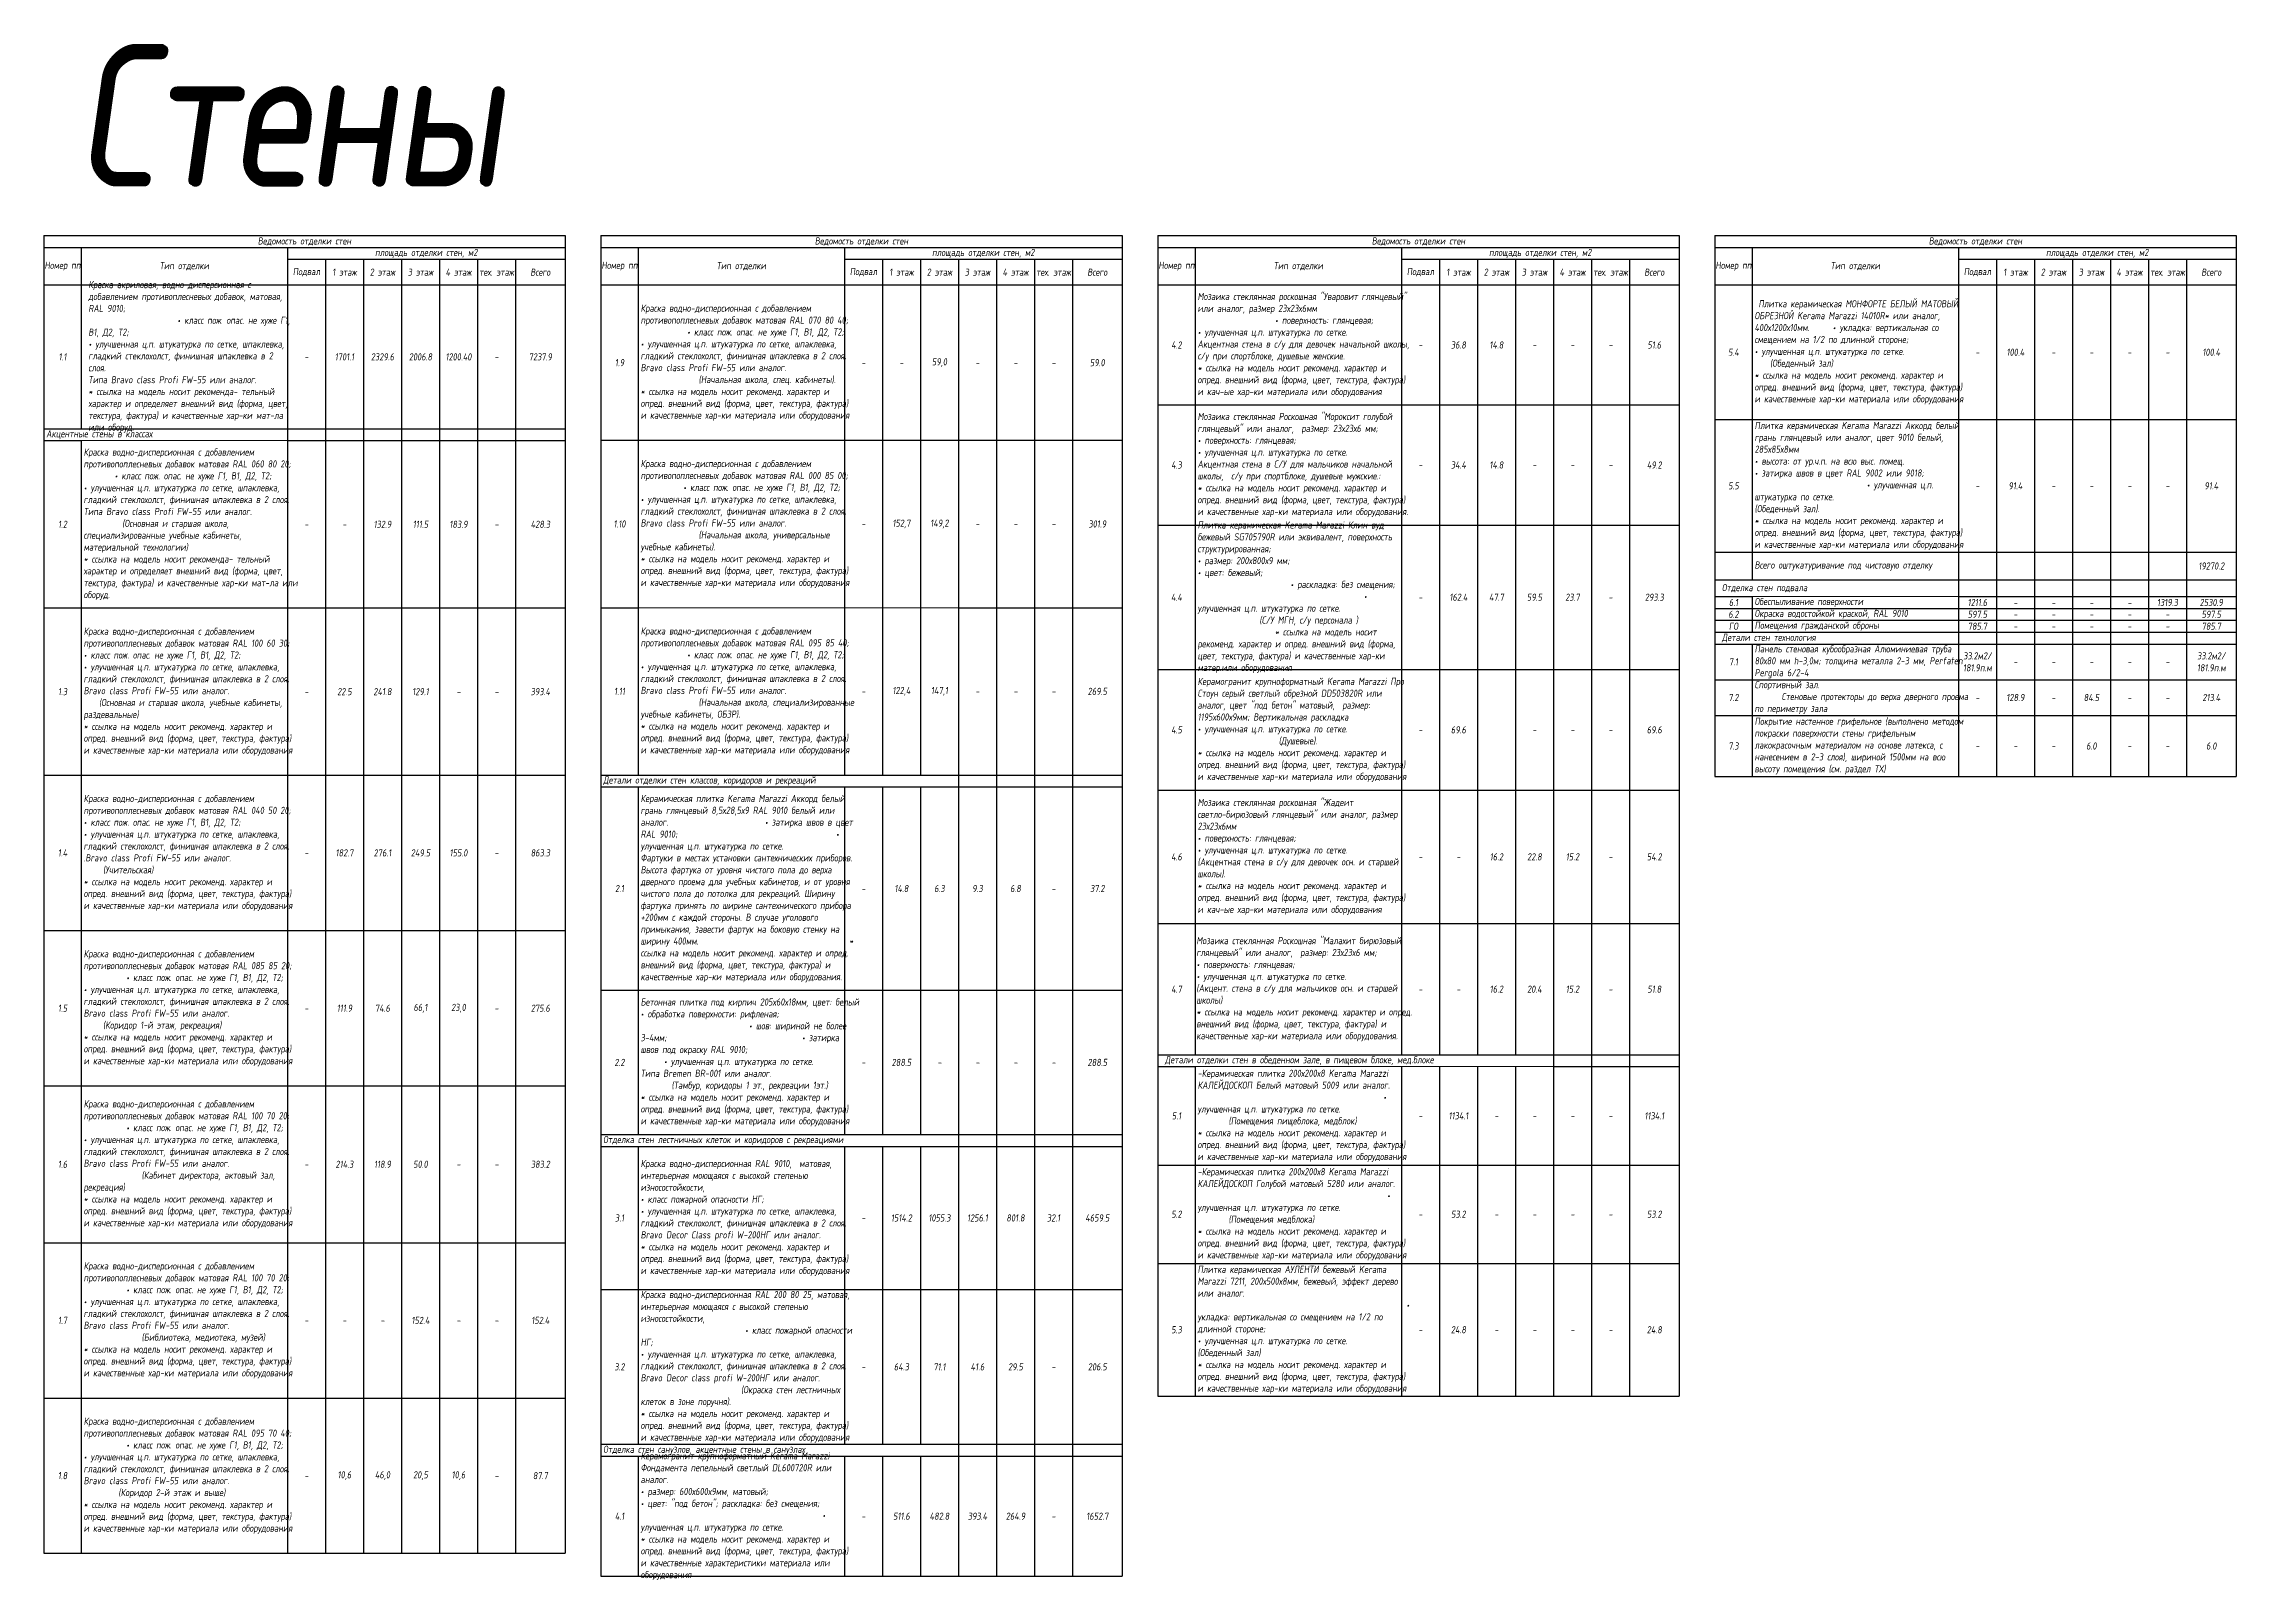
# Model space of a CAD drawing. Header units: millimetres. Extents: x -564166 to 523348, y 26753 to 130896.
# Drawn here: x -528318 to -436049, y 63068 to 127718 of the extents above; entities that cross this region are included whole.
import ezdxf

# ---------------------------------------------------------------- set-up
doc = ezdxf.new("R2010")
doc.units = ezdxf.units.MM
doc.layers.add('АР_Таблица отделки 1эт', color=250, linetype='Continuous', lineweight=15)
doc.layers.add('АР_Таблица отделки подвал', color=250, linetype='Continuous', lineweight=15)
doc.styles.add('ISOCPEUR', font='isocpeur.ttf', dxfattribs={"height": 800})
doc.styles.add('Архитект', font='isocpeur.ttf', dxfattribs={"width": 0.8, "oblique": 8})

msp = doc.modelspace()

# ---------------------------------------------------------------- texts
at = {"layer": 'АР_Таблица отделки 1эт', "color": 3, "char_height": 5936.583, "attachment_point": 5, "style": 'Архитект'}
for insert in [(-517964.4, 124730.3), (-517875.8, 124672.1)]:
    msp.add_mtext('\\A1;{\\C5;Стены}', dxfattribs=dict(at, insert=insert))

# ---------------------------------------------------------------- blocks, each defined once
blk = doc.blocks.new('*T57')
at = {"layer": 'АР_Таблица отделки подвал', "color": 0, "lineweight": -2, "transparency": 16777216}
for p, q in [((0, 0), (21942, 0)), ((0, 0), (0, -55452)), ((21942, 0), (21942, -55452)), ((23442, 0), (45385, 0)), ((23442, 0), (23442, -56416)), ((45385, 0), (45385, -56416)), ((46885, 0), (68827, 0)), ((46885, 0), (46885, -48834)), ((68827, 0), (68827, -48834)), ((70327, 0), (92269, 0)), ((70327, 0), (70327, -22770)), ((92269, 0), (92269, -22770)), ((0, -500), (1576, -500)), ((1576, -500), (1576, -8130)), ((10253, -500), (10253, -55452)), ((23442, -500), (25019, -500)), ((25019, -500), (25019, -22702)), ((33695, -500), (33695, -22702)), ((46885, -500), (48461, -500)), ((48461, -500), (48461, -34474)), ((57137, -500), (57137, -34474)), ((70327, -500), (71903, -500)), ((71903, -500), (71903, -14489)), ((80579, -500), (80579, -22770)), ((10253, -1000), (21942, -1000)), ((11853, -1000), (11853, -55452)), ((13453, -1000), (13453, -55452)), ((15053, -1000), (15053, -55452)), ((16653, -1000), (16653, -55452)), ((18253, -1000), (18253, -55452)), ((19853, -1000), (19853, -55452)), ((33695, -1000), (45385, -1000)), ((35295, -1000), (35295, -22702)), ((36895, -1000), (36895, -22702)), ((38495, -1000), (38495, -56416)), ((40095, -1000), (40095, -56416)), ((41695, -1000), (41695, -56416)), ((43295, -1000), (43295, -56416)), ((57137, -1000), (68827, -1000)), ((58737, -1000), (58737, -34474)), ((60337, -1000), (60337, -34474)), ((61937, -1000), (61937, -34474)), ((63537, -1000), (63537, -48834)), ((65137, -1000), (65137, -48834)), ((66737, -1000), (66737, -48834)), ((80579, -1000), (92269, -1000)), ((82179, -1000), (82179, -22770)), ((83779, -1000), (83779, -22770)), ((85379, -1000), (85379, -22770)), ((86979, -1000), (86979, -22770)), ((88579, -1000), (88579, -22770)), ((90179, -1000), (90179, -22770)), ((0, -2080), (21942, -2080)), ((23442, -2080), (45385, -2080)), ((46885, -2080), (68827, -2080)), ((70327, -2080), (92269, -2080)), ((46885, -7130), (68827, -7130)), ((0, -8130), (21942, -8130)), ((70327, -7742), (92269, -7742)), ((0, -8630), (1576, -8630)), ((1576, -8630), (1576, -55452)), ((10253, -8630), (21942, -8630)), ((23442, -8616), (45385, -8616)), ((46885, -12180), (68827, -12180)), ((70327, -13322), (92269, -13322)), ((70327, -14489), (92269, -14489)), ((0, -15671), (21942, -15671)), ((23442, -15659), (25019, -15659)), ((38495, -15659), (45385, -15659)), ((70327, -15189), (71903, -15189)), ((71903, -15189), (71903, -16689)), ((80579, -15189), (92269, -15189)), ((70327, -15689), (92269, -15689)), ((70327, -16189), (92269, -16189)), ((70327, -16689), (92269, -16689)), ((70327, -17189), (92269, -17189)), ((71903, -17189), (71903, -22770)), ((46885, -18260), (68827, -18260)), ((70327, -18690), (92269, -18690)), ((70327, -20190), (92269, -20190)), ((0, -22712), (21942, -22712)), ((23442, -22702), (45385, -22702)), ((70327, -22770), (92269, -22770)), ((23442, -23202), (45385, -23202)), ((25019, -23202), (25019, -37834)), ((33695, -23202), (33695, -37834)), ((35295, -23202), (35295, -37834)), ((36895, -23202), (36895, -37834)), ((46885, -23340), (68827, -23340)), ((0, -29246), (21942, -29246)), ((46885, -28950), (68827, -28950)), ((23442, -31754), (45385, -31754)), ((46885, -34474), (68827, -34474)), ((46885, -34974), (48461, -34974)), ((48461, -34974), (48461, -48834)), ((57137, -34974), (57137, -48834)), ((58737, -34974), (58737, -48834)), ((60337, -34974), (60337, -48834)), ((61937, -34974), (61937, -48834)), ((63537, -34974), (68827, -34974)), ((0, -35782), (21942, -35782)), ((23442, -37834), (45385, -37834)), ((23442, -38334), (45385, -38334)), ((25019, -38334), (25019, -50866)), ((33695, -38334), (33695, -50866)), ((35295, -38334), (35295, -50866)), ((36895, -38334), (36895, -50866)), ((46885, -39114), (68827, -39114)), ((0, -42382), (21942, -42382)), ((46885, -43254), (68827, -43254)), ((23442, -44347), (45385, -44347)), ((46885, -48834), (68827, -48834)), ((0, -48918), (21942, -48918)), ((23442, -50866), (45385, -50866)), ((23442, -51366), (45385, -51366)), ((25019, -51366), (25019, -56416)), ((33695, -51366), (33695, -56416)), ((35295, -51366), (35295, -56416)), ((36895, -51366), (36895, -56416)), ((0, -55452), (21942, -55452)), ((23442, -56416), (45385, -56416))]:
    blk.add_line(p, q, dxfattribs=at)
at = {"layer": 'АР_Таблица отделки подвал', "color": 0, "linetype": 'ByBlock', "lineweight": 30, "transparency": 16777216}
for p, q in [((1576, -500), (21942, -500)), ((25019, -500), (45385, -500)), ((48461, -500), (68827, -500)), ((71903, -500), (92269, -500))]:
    blk.add_line(p, q, dxfattribs=at)
at = {"layer": 'АР_Таблица отделки подвал', "transparency": 16777216}
for p, q in [((1576, -8630), (10253, -8630)), ((25019, -15659), (38495, -15659)), ((71903, -15189), (80579, -15189)), ((48461, -34974), (63537, -34974))]:
    blk.add_line(p, q, dxfattribs=at)
at = {"layer": 'АР_Таблица отделки подвал', "lineweight": 15, "transparency": 16777216, "char_height": 300}
for s, insert, width, attachment_point, style in [('Ведомость отделки стен', (10971, -250), 21842.3, 5, 'Архитект'), ('площадь отделки стен, м2', (16097, -750), 11589.77, 5, 'Архитект'), ('Ведомость отделки стен', (34413, -250), 21842.3, 5, 'Архитект'), ('площадь отделки стен, м2', (39540, -750), 11589.77, 5, 'Архитект'), ('Ведомость отделки стен', (57856, -250), 21842.3, 5, 'Архитект'), ('площадь отделки стен, м2', (62982, -750), 11589.77, 5, 'Архитект'), ('Ведомость отделки стен', (81298, -250), 21842.3, 5, 'Архитект'), ('площадь отделки стен, м2', (86424, -750), 11589.77, 5, 'Архитект'), ('Номер пп', (788, -1290), 1476.27, 5, 'Архитект'), ('Тип отделки', (5914, -1290), 8576.27, 5, 'Архитект'), ('Подвал', (11053, -1540), 1500, 5, 'Архитект'), ('1 этаж', (12653, -1540), 1500, 5, 'Архитект'), ('2 этаж', (14253, -1540), 1500, 5, 'Архитект'), ('3 этаж', (15853, -1540), 1500, 5, 'Архитект'), ('4 этаж', (17453, -1540), 1500, 5, 'Архитект'), ('тех. этаж', (19053, -1540), 1500, 5, 'Архитект'), ('Всего', (20897, -1540), 1989.77, 5, 'Архитект'), ('Номер пп', (24230, -1290), 1476.27, 5, 'Архитект'), ('Тип отделки', (29357, -1290), 8576.27, 5, 'Архитект'), ('Подвал', (34495, -1540), 1500, 5, 'Архитект'), ('1 этаж', (36095, -1540), 1500, 5, 'Архитект'), ('2 этаж', (37695, -1540), 1500, 5, 'Архитект'), ('3 этаж', (39295, -1540), 1500, 5, 'Архитект'), ('4 этаж', (40895, -1540), 1500, 5, 'Архитект'), ('тех. этаж', (42495, -1540), 1500, 5, 'Архитект'), ('Всего', (44340, -1540), 1989.77, 5, 'Архитект'), ('Номер пп', (47673, -1290), 1476.27, 5, 'Архитект'), ('Тип отделки', (52799, -1290), 8576.27, 5, 'Архитект'), ('Подвал', (57937, -1540), 1500, 5, 'Архитект'), ('1 этаж', (59537, -1540), 1500, 5, 'Архитект'), ('2 этаж', (61137, -1540), 1500, 5, 'Архитект'), ('3 этаж', (62737, -1540), 1500, 5, 'Архитект'), ('4 этаж', (64337, -1540), 1500, 5, 'Архитект'), ('тех. этаж', (65937, -1540), 1500, 5, 'Архитект'), ('Всего', (67782, -1540), 1989.77, 5, 'Архитект'), ('Номер пп', (71115, -1290), 1476.27, 5, 'Архитект'), ('Тип отделки', (76241, -1290), 8576.27, 5, 'Архитект'), ('Подвал', (81379, -1540), 1500, 5, 'Архитект'), ('1 этаж', (82979, -1540), 1500, 5, 'Архитект'), ('2 этаж', (84579, -1540), 1500, 5, 'Архитект'), ('3 этаж', (86179, -1540), 1500, 5, 'Архитект'), ('4 этаж', (87779, -1540), 1500, 5, 'Архитект'), ('тех. этаж', (89379, -1540), 1500, 5, 'Архитект'), ('Всего', (91224, -1540), 1989.77, 5, 'Архитект'), ('{\\C256;\\c0;Краска акриловая, водно-дисперсионная с добавлением противоплесневых добавок, матовая, RAL 9010;                                                                   • класс пож. опас. не хуже Г1, В1, Д2, Т2;\\P• улучшенная ц.п. штукатурка по сетке, шпаклевка, гладкий стеклохолст, финишная шпаклевка в 2 слоя.\\PТипа Bravo class Profi FW-55 или аналог.\\P* ссылка на модель носит рекоменда- тельный характер и определяет внешний вид (форма, цвет, текстура, фактура) и качественные хар-ки мат-ла или оборуд.     }', (1876, -5105), 8076.27, 4, 'Архитект'), ('Мозаика стеклянная роскошная "Уваровит глянцевый" или аналог, размер 23х23х6мм                                             • поверхность: глянцевая;\\P• улучшенная ц.п. штукатурка по сетке.\\PАкцентная стена в с/у для девочек начальной школы, с/у при спортблоке, душевые женские. \\P* ссылка на модель носит рекоменд. характер и опред. внешний вид (форма, цвет, текстура, фактура) и кач-ые хар-ки материала или оборудования', (48561, -4605), 8476.27, 4, 'Архитект'), ('{\\C256;\\c0; Плитка керамическая МОНФОРТЕ БЕЛЫЙ МАТОВЫЙ ОБРЕЗНОЙ Kerama Marazzi 14010R* или аналог, 400х1200х10мм.     } • укладка: вертикальная со смещением на 1/2 по длинной стороне;                                 \\P• улучшенная ц.п. штукатурка по сетке.                     {\\C256;\\c0;(Обеденный зал)} \\P* ссылка на модель носит рекоменд. характер и опред. внешний вид (форма, цвет, текстура, фактура) и качественные хар-ки материала или оборудования', (72003, -4911), 8476.27, 4, 'Архитект'), ('Краска водно-дисперсионная с добавлением противопоплесневых добавок матовая RAL 070 80 40;                                                                      • класс пож. опас. не хуже Г1, В1, Д2, Т2;\\P• улучшенная ц.п. штукатурка по сетке, шпаклевка, гладкий стеклохолст, финишная шпаклевка в 2 слоя.\\PBravo class Profi FW-55 или аналог.                                 (Начальная школа, спец. кабинеты).\\P* ссылка на модель носит рекоменд. характер и опред. внешний вид (форма, цвет, текстура, фактура) и качественные хар-ки материала или оборудования', (25119, -5348), 8476.27, 4, 'Архитект'), ('4.2', (47673, -4605), 1376.27, 5, 'Архитект'), ('36.8', (59537, -4605), 1400, 5, 'Архитект'), ('14.8', (61137, -4605), 1400, 5, 'Архитект'), ('51.6', (67782, -4605), 1889.77, 5, 'Архитект'), ('1.1', (788, -5105), 1376.27, 5, 'Архитект'), ('-', (11053, -5105), 1400, 5, 'Архитект'), ('1701.1', (12653, -5105), 1400, 5, 'Архитект'), ('2329.6', (14253, -5105), 1400, 5, 'Архитект'), ('2006.8', (15853, -5105), 1400, 5, 'Архитект'), ('1200.40', (17453, -5105), 1400, 5, 'Архитект'), ('-', (19053, -5105), 1400, 5, 'Архитект'), ('7237.9', (20897, -5105), 1889.77, 5, 'Архитект'), ('1.9', (24230, -5348), 1376.27, 5, 'Архитект'), ('-', (34495, -5348), 1400, 5, 'Архитект'), ('-', (36095, -5348), 1400, 5, 'Архитект'), ('59,0', (37695, -5348), 1400, 5, 'Архитект'), ('-', (39295, -5348), 1400, 5, 'Архитект'), ('-', (40895, -5348), 1400, 5, 'Архитект'), ('-', (42495, -5348), 1400, 5, 'Архитект'), ('59.0', (44340, -5348), 1889.77, 5, 'Архитект'), ('-', (57937, -4605), 1400, 5, 'Архитект'), ('-', (62737, -4605), 1400, 5, 'Архитект'), ('-', (64337, -4605), 1400, 5, 'Архитект'), ('-', (65937, -4605), 1400, 5, 'Архитект'), ('5.4', (71115, -4911), 1376.27, 5, 'Архитект'), ('-', (81379, -4911), 1400, 5, 'Архитект'), ('100.4', (82979, -4911), 1400, 5, 'Архитект'), ('-', (84579, -4911), 1400, 5, 'Архитект'), ('-', (86179, -4911), 1400, 5, 'Архитект'), ('-', (87779, -4911), 1400, 5, 'Архитект'), ('-', (89379, -4911), 1400, 5, 'Архитект'), ('100.4', (91224, -4911), 1889.77, 5, 'Архитект'), ('Акцентные стены в классах ', (100, -8380), 10052.53, 4, 'Архитект'), ('{\\C256;\\c0;Мозаика стеклянная Роскошная "Мороксит голубой глянцевый" или аналог,  размер: 23х23х6 мм;\\P• поверхность: глянцевая;\\P• улучшенная ц.п. штукатурка по сетке.\\PАкцентная стена в С/У для мальчиков начальной школы,  с/у при спортблоке, душевые мужские.:                  \\P* ссылка на модель носит рекоменд. характер и опред. внешний вид (форма, цвет, текстура, фактура) и качественные хар-ки материала или оборудования.}', (48561, -9655), 8476.27, 4, 'Архитект'), ('Плитка керамическая Kerama Marazzi Аккорд белый грань глянцевый или аналог, цвет 9010 белый, 285х85х8мм \\P• высота: от ур.ч.п. на всю выс. помещ. \\P• затирка швов в цвет RAL 9002 или 9018;                                         • улучшенная ц.п. штукатурка по сетке.                        (Обеденный зал). \\P* ссылка на модель носит рекоменд. характер и опред. внешний вид (форма, цвет, текстура, фактура) и качественные хар-ки материала или оборудования', (72003, -10532), 8476.27, 4, 'Архитект'), ('Краска водно-дисперсионная с добавлением противопоплесневых добавок матовая RAL 060 80 20;                                                                   • класс пож. опас. не хуже Г1, В1, Д2, Т2;\\P• улучшенная ц.п. штукатурка по сетке, шпаклевка, гладкий стеклохолст, финишная шпаклевка в 2 слоя.\\PТипа Bravo class Profi FW-55 или аналог.                       (Основная и старшая школа, специализированные учебные кабинеты, материальной технологии)\\P* ссылка на модель носит рекоменда- тельный характер и определяет внешний вид (форма, цвет, текстура, фактура) и качественные хар-ки мат-ла или оборуд. ', (1676, -12151), 8476.27, 4, 'Архитект'), ('Краска водно-дисперсионная с добавлением противопоплесневых добавок матовая RAL 000 85 00;                                                                      • класс пож. опас. не хуже Г1, В1, Д2, Т2;\\P• улучшенная ц.п. штукатурка по сетке, шпаклевка, гладкий стеклохолст, финишная шпаклевка в 2 слоя.\\PBravo class Profi FW-55 или аналог.                                 (Начальная школа, универсальные учебные кабинеты).\\P* ссылка на модель носит рекоменд. характер и опред. внешний вид (форма, цвет, текстура, фактура) и качественные хар-ки материала или оборудования', (25119, -12137), 8476.27, 4, 'Архитект'), ('4.3', (47673, -9655), 1376.27, 5, 'Архитект'), ('-', (57937, -9655), 1400, 5, 'Архитект'), ('34.4', (59537, -9655), 1400, 5, 'Архитект'), ('14.8', (61137, -9655), 1400, 5, 'Архитект'), ('-', (62737, -9655), 1400, 5, 'Архитект'), ('-', (64337, -9655), 1400, 5, 'Архитект'), ('-', (65937, -9655), 1400, 5, 'Архитект'), ('49.2', (67782, -9655), 1889.77, 5, 'Архитект'), ('5.5', (71115, -10532), 1376.27, 5, 'Архитект'), ('-', (81379, -10532), 1400, 5, 'Архитект'), ('91.4', (82979, -10532), 1400, 5, 'Архитект'), ('-', (84579, -10532), 1400, 5, 'Архитект'), ('-', (86179, -10532), 1400, 5, 'Архитект'), ('-', (87779, -10532), 1400, 5, 'Архитект'), ('-', (89379, -10532), 1400, 5, 'Архитект'), ('91.4', (91224, -10532), 1889.77, 5, 'Архитект'), ('1.10', (24230, -12137), 1376.27, 5, 'Архитект'), ('152,7', (36095, -12137), 1400, 5, 'Архитект'), ('149,2', (37695, -12137), 1400, 5, 'Архитект'), ('301.9', (44340, -12137), 1889.77, 5, 'Архитект'), ('1.2', (788, -12151), 1376.27, 5, 'Архитект'), ('-', (11053, -12151), 1400, 5, 'Архитект'), ('-', (12653, -12151), 1400, 5, 'Архитект'), ('132.9', (14253, -12151), 1400, 5, 'Архитект'), ('111.5', (15853, -12151), 1400, 5, 'Архитект'), ('183.9', (17453, -12151), 1400, 5, 'Архитект'), ('-', (19053, -12151), 1400, 5, 'Архитект'), ('428.3', (20897, -12151), 1889.77, 5, 'Архитект'), ('-', (34495, -12137), 1400, 5, 'Архитект'), ('-', (39295, -12137), 1400, 5, 'Архитект'), ('-', (40895, -12137), 1400, 5, 'Архитект'), ('-', (42495, -12137), 1400, 5, 'Архитект'), ('{\\C256;\\c0;Плитка керамическая Kerama Marazzi Клин вуд бежевый SG705790R или эквивалент, поверхность структурированная;\\P• размер: 200х800х9 мм;\\P• цвет: бежевый;                                                               • раскладка: без смещения;                                                • улучшенная ц.п. штукатурка по сетке.                                   (С/У МГН, с/у персонала )                                   * ссылка на модель носит рекоменд. характер и опред. внешний вид (форма, цвет, текстура, фактура) и качественные хар-ки матер.или оборудования}', (48561, -15220), 8476.27, 4, 'Архитект'), ('{\\Q8;\\W0.8;Всего оштукатуривание под чистовую отделку}', (72003, -13905), 8476.27, 4, 'ISOCPEUR'), ('19270.2', (91224, -13905), 1889.77, 5, 'Архитект'), ('Отделка стен подвала', (70627, -14839), 9652.53, 4, 'Архитект'), ('4.4', (47673, -15220), 976.27, 5, 'Архитект'), ('-', (57937, -15220), 1400, 5, 'Архитект'), ('162.4', (59537, -15220), 1400, 5, 'Архитект'), ('47.7', (61137, -15220), 1400, 5, 'Архитект'), ('59.5', (62737, -15220), 1400, 5, 'Архитект'), ('23.7', (64337, -15220), 1400, 5, 'Архитект'), ('-', (65937, -15220), 1400, 5, 'Архитект'), ('293.3', (67782, -15220), 1889.77, 5, 'Архитект'), ('6.1', (71115, -15439), 1376.27, 5, 'Архитект'), ('Обеспыливание поверхности', (72003, -15439), 8476.27, 4, 'Архитект'), ('1211.6', (81379, -15439), 1400, 5, 'Архитект'), ('-', (82979, -15439), 1400, 5, 'Архитект'), ('-', (84579, -15439), 1400, 5, 'Архитект'), ('-', (86179, -15439), 1400, 5, 'Архитект'), ('-', (87779, -15439), 1400, 5, 'Архитект'), ('1319.3', (89379, -15439), 1400, 5, 'Архитект'), ('2530.9', (91224, -15439), 1889.77, 5, 'Архитект'), ('Краска водно-дисперсионная с добавлением противопоплесневых добавок матовая RAL 100 60 30;                                 \\P• класс пож. опас. не хуже Г1, В1, Д2, Т2;\\P• улучшенная ц.п. штукатурка по сетке, шпаклевка, гладкий стеклохолст, финишная шпаклевка в 2 слоя.\\PBravo class Profi FW-55 или аналог.                      (Основная и старшая школа, учебные кабинеты, раздевальные)\\P* ссылка на модель носит рекоменд. характер и опред. внешний вид (форма, цвет, текстура, фактура) и качественные хар-ки материала или оборудования', (1676, -19192), 8476.27, 4, 'Архитект'), ('Краска водно-дисперсионная с добавлением противопоплесневых добавок матовая RAL 095 85 40;                                                                      • класс пож. опас. не хуже Г1, В1, Д2, Т2;\\P• улучшенная ц.п. штукатурка по сетке, шпаклевка, гладкий стеклохолст, финишная шпаклевка в 2 слоя.\\PBravo class Profi FW-55 или аналог.                                 (Начальная школа, специализированные учебные кабинеты, ОБЗР).\\P* ссылка на модель носит рекоменд. характер и опред. внешний вид (форма, цвет, текстура, фактура) и качественные хар-ки материала или оборудования', (25119, -19180), 8476.27, 4, 'Архитект'), ('6.2', (71115, -15939), 1376.27, 5, 'Архитект'), ('ГО', (71115, -16439), 1376.27, 5, 'Архитект'), ('Окраска водостойкой краской, RAL 9010', (72003, -15939), 8476.27, 4, 'Архитект'), ('Помещения гражданской оброны', (72003, -16439), 8476.27, 4, 'Архитект'), ('597.5', (81379, -15939), 1400, 5, 'Архитект'), ('785.7', (81379, -16439), 1400, 5, 'Архитект'), ('-', (82979, -15939), 1400, 5, 'Архитект'), ('-', (82979, -16439), 1400, 5, 'Архитект'), ('-', (84579, -15939), 1400, 5, 'Архитект'), ('-', (84579, -16439), 1400, 5, 'Архитект'), ('-', (86179, -15939), 1400, 5, 'Архитект'), ('-', (86179, -16439), 1400, 5, 'Архитект'), ('-', (87779, -15939), 1400, 5, 'Архитект'), ('-', (87779, -16439), 1400, 5, 'Архитект'), ('-', (89379, -15939), 1400, 5, 'Архитект'), ('-', (89379, -16439), 1400, 5, 'Архитект'), ('597.5', (91224, -15939), 1889.77, 5, 'Архитект'), ('785.7', (91224, -16439), 1889.77, 5, 'Архитект'), ('Детали стен технология', (70627, -16939), 9652.53, 4, 'Архитект'), ('Панель стеновая кубообразная Алюминиевая труба 80х80 мм h-3,0м; толщина металла 2-3 мм, Perfaten Pergola 6/2-4', (72003, -17939), 8476.27, 4, 'Архитект'), ('7.1', (71115, -17939), 1376.27, 5, 'Архитект'), ('33.2м2/ 181.9п.м', (81379, -17939), 1400, 5, 'Архитект'), ('-', (82979, -17939), 1400, 5, 'Архитект'), ('-', (84579, -17939), 1400, 5, 'Архитект'), ('-', (86179, -17939), 1400, 5, 'Архитект'), ('-', (87779, -17939), 1400, 5, 'Архитект'), ('-', (89379, -17939), 1400, 5, 'Архитект'), ('33.2м2/ 181.9п.м', (91224, -17939), 1889.77, 5, 'Архитект'), ('1.3', (788, -19192), 1376.27, 5, 'Архитект'), ('-', (11053, -19192), 1400, 5, 'Архитект'), ('22.5', (12653, -19192), 1400, 5, 'Архитект'), ('241.8', (14253, -19192), 1400, 5, 'Архитект'), ('129.1', (15853, -19192), 1400, 5, 'Архитект'), ('-', (17453, -19192), 1400, 5, 'Архитект'), ('-', (19053, -19192), 1400, 5, 'Архитект'), ('393.4', (20897, -19192), 1889.77, 5, 'Архитект'), ('1.11', (24230, -19180), 1376.27, 5, 'Архитект'), ('-', (34495, -19180), 1400, 5, 'Архитект'), ('122,4', (36095, -19180), 1400, 5, 'Архитект'), ('147,1', (37695, -19180), 1400, 5, 'Архитект'), ('-', (39295, -19180), 1400, 5, 'Архитект'), ('-', (40895, -19180), 1400, 5, 'Архитект'), ('-', (42495, -19180), 1400, 5, 'Архитект'), ('269.5', (44340, -19180), 1889.77, 5, 'Архитект'), ('Керамогранит крупноформатный Kerama Marazzi Про Стоун серый светлый обрезной DD503820R или аналог, цвет "под бетон" матовый, {\\C256;\\c0; размер: 1195х600х9мм; Вертикальная раскладка\\P• улучшенная ц.п. штукатурка по сетке.                                      }(Душевые).{\\C256;\\c0;\\P* ссылка на модель носит рекоменд. характер и опред. внешний вид (форма, цвет, текстура, фактура) и качественные хар-ки материала или оборудования}', (48561, -20800), 8476.27, 4, 'Архитект'), ('7.2', (71115, -19440), 1376.27, 5, 'Архитект'), ('Спортивный зал.                                              Стеновые протекторы до верха дверного проема по периметру зала ', (72003, -19440), 8476.27, 4, 'Архитект'), ('128.9', (82979, -19440), 1400, 5, 'Архитект'), ('84.5', (86179, -19440), 1400, 5, 'Архитект'), ('213.4', (91224, -19440), 1889.77, 5, 'Архитект'), ('Покрытие настенное грифельное (выполнено методом покраски поверхности стены грифельным лакокрасочным материалом на основе латекса, с нанесением в 2-3 слоя), шириной 1500мм на всю высоту помещения (см. раздел ТХ) ', (72003, -21480), 8476.27, 4, 'Архитект'), ('-', (81379, -19440), 1400, 5, 'Архитект'), ('-', (84579, -19440), 1400, 5, 'Архитект'), ('-', (87779, -19440), 1400, 5, 'Архитект'), ('-', (89379, -19440), 1400, 5, 'Архитект'), ('4.5', (47673, -20800), 976.27, 5, 'Архитект'), ('-', (57937, -20800), 1400, 5, 'Архитект'), ('69.6', (59537, -20800), 1400, 5, 'Архитект'), ('-', (62737, -20800), 1400, 5, 'Архитект'), ('-', (64337, -20800), 1400, 5, 'Архитект'), ('-', (65937, -20800), 1400, 5, 'Архитект'), ('69.6', (67782, -20800), 1889.77, 5, 'Архитект'), ('7.3', (71115, -21480), 1376.27, 5, 'Архитект'), ('-', (81379, -21480), 1400, 5, 'Архитект'), ('-', (82979, -21480), 1400, 5, 'Архитект'), ('-', (84579, -21480), 1400, 5, 'Архитект'), ('6.0', (86179, -21480), 1400, 5, 'Архитект'), ('-', (87779, -21480), 1400, 5, 'Архитект'), ('-', (89379, -21480), 1400, 5, 'Архитект'), ('6.0', (91224, -21480), 1889.77, 5, 'Архитект'), ('{\\C256;\\c0;Детали отделки стен классов, коридоров и рекреаций}', (23542, -22952), 14852.53, 4, 'Архитект'), ('Краска водно-дисперсионная с добавлением противопоплесневых добавок матовая RAL 040 50 20;                      \\P• класс пож. опас. не хуже Г1, В1, Д2, Т2;\\P• улучшенная ц.п. штукатурка по сетке, шпаклевка, гладкий стеклохолст, финишная шпаклевка в 2 слоя.\\P.Bravo class Profi FW-55 или аналог.                       (Учительская)      \\P* ссылка на модель носит рекоменд. характер и опред. внешний вид (форма, цвет, текстура, фактура) и качественные хар-ки материала или оборудования', (1676, -25979), 8476.27, 4, 'Архитект'), ('{\\C256;\\c0;К}ерамическая плитка Kerama Marazzi Аккорд белый грань глянцевый 8,5х28,5х9 RАL 9010 белый или аналог.                         {\\C4;•} затирка швов в цвет RAL 9010;                                         • улучшенная ц.п. штукатурка по сетке.\\PФартуки в местах установки сантехнических приборов. Высота фартука от уровня чистого пола до верха дверного проема для учебных кабинетов, и от уровня чистого пола до потолка для рекреаций. Ширину фартука принять по ширине сантехнического прибора +200мм с каждой стороны. В случае уголового примыкания, завести фартук на боковую стенку на ширину 400мм.                                       * ссылка на модель носит рекоменд. характер и опред. внешний вид (форма, цвет, текстура, фактура) и качественные хар-ки материала или оборудования.   ', (25119, -27478), 8476.27, 4, 'Архитект'), ('Мозаика стеклянная роскошная "Жадеит светло-бирюзовый глянцевый" или аналог, размер 23х23х6мм                                             • поверхность: глянцевая;\\P• улучшенная ц.п. штукатурка по сетке.\\P(Акцентная стена в с/у для девочек осн. и старшей школы). \\P* ссылка на модель носит рекоменд. характер и опред. внешний вид (форма, цвет, текстура, фактура) и кач-ые хар-ки материала или оборудования', (48561, -26145), 8476.27, 4, 'Архитект'), ('1.4', (788, -25979), 1376.27, 5, 'Архитект'), ('182.7', (12653, -25979), 1400, 5, 'Архитект'), ('276.1', (14253, -25979), 1400, 5, 'Архитект'), ('249.5', (15853, -25979), 1400, 5, 'Архитект'), ('155.0', (17453, -25979), 1400, 5, 'Архитект'), ('863.3', (20897, -25979), 1889.77, 5, 'Архитект'), ('-', (11053, -25979), 1400, 5, 'Архитект'), ('-', (19053, -25979), 1400, 5, 'Архитект'), ('4.6', (47673, -26145), 976.27, 5, 'Архитект'), ('-', (57937, -26145), 1400, 5, 'Архитект'), ('-', (59537, -26145), 1400, 5, 'Архитект'), ('16.2', (61137, -26145), 1400, 5, 'Архитект'), ('22.8', (62737, -26145), 1400, 5, 'Архитект'), ('15.2', (64337, -26145), 1400, 5, 'Архитект'), ('-', (65937, -26145), 1400, 5, 'Архитект'), ('54.2', (67782, -26145), 1889.77, 5, 'Архитект'), ('2.1', (24230, -27478), 1376.27, 5, 'Архитект'), ('-', (34495, -27478), 1400, 5, 'Архитект'), ('14.8', (36095, -27478), 1400, 5, 'Архитект'), ('6.3', (37695, -27478), 1400, 5, 'Архитект'), ('9.3', (39295, -27478), 1400, 5, 'Архитект'), ('6.8', (40895, -27478), 1400, 5, 'Архитект'), ('-', (42495, -27478), 1400, 5, 'Архитект'), ('37.2', (44340, -27478), 1889.77, 5, 'Архитект'), ('{\\C256;\\c0;Мозаика стеклянная Роскошная "Малахит }бирюзовый {\\C256;\\c0;глянцевый" или аналог,  размер: 23х23х6 мм;\\P• поверхность: глянцевая;\\P• улучшенная ц.п. штукатурка по сетке.\\P(Акцент. стена в с/у для мальчиков осн. и старшей школы)                  \\P* ссылка на модель носит рекоменд. характер и опред. внешний вид (форма, цвет, текстура, фактура) и качественные хар-ки материала или оборудования.}', (48511, -31712), 8576.27, 4, 'Архитект'), ('{\\C256;\\c0;Краска водно-дисперсионная с добавлением противопоплесневых добавок матовая RAL 085 85 20;                                                                     • класс пож. опас. не хуже Г1, В1, Д2, Т2;\\P• улучшенная ц.п. штукатурка по сетке, шпаклевка, гладкий стеклохолст, финишная шпаклевка в 2 слоя.\\PBravo class Profi FW-55 или аналог.                       (Коридор 1-й этаж, рекреация)     \\P* ссылка на модель носит рекоменд. характер и опред. внешний вид (форма, цвет, текстура, фактура) и качественные хар-ки материала или оборудования}', (1676, -32514), 8476.27, 4, 'Архитект'), ('Бетонная плитка под кирпич 205х60х18мм, цвет: белый\\P• обработка поверхности: рифленая;                                                • шов: шириной не более 3-4мм;                                   • затирка швов под окраску RAL 9010;                                   • улучшенная ц.п. штукатурка по сетке.\\PТипа Bremen BR-001 или аналог.                              (Тамбур, коридоры 1 эт., рекреации 1эт.)\\P* ссылка на модель носит рекоменд. характер и опред. внешний вид (форма, цвет, текстура, фактура) и качественные хар-ки материала или оборудования', (25119, -34794), 8476.27, 4, 'Архитект'), ('4.7', (47673, -31712), 976.27, 5, 'Архитект'), ('-', (57937, -31712), 1400, 5, 'Архитект'), ('-', (59537, -31712), 1400, 5, 'Архитект'), ('16.2', (61137, -31712), 1400, 5, 'Архитект'), ('20.4', (62737, -31712), 1400, 5, 'Архитект'), ('15.2', (64337, -31712), 1400, 5, 'Архитект'), ('-', (65937, -31712), 1400, 5, 'Архитект'), ('51.8', (67782, -31712), 1889.77, 5, 'Архитект'), ('1.5', (788, -32514), 1376.27, 5, 'Архитект'), ('-', (11053, -32514), 1400, 5, 'Архитект'), ('111.9', (12653, -32514), 1400, 5, 'Архитект'), ('74.6', (14253, -32514), 1400, 5, 'Архитект'), ('66,1', (15853, -32514), 1400, 5, 'Архитект'), ('23,0', (17453, -32514), 1400, 5, 'Архитект'), ('-', (19053, -32514), 1400, 5, 'Архитект'), ('275.6', (20897, -32514), 1889.77, 5, 'Архитект'), ('2.2', (24230, -34794), 1376.27, 5, 'Архитект'), ('-', (34495, -34794), 1400, 5, 'Архитект'), ('288.5', (36095, -34794), 1400, 5, 'Архитект'), ('-', (37695, -34794), 1400, 5, 'Архитект'), ('-', (39295, -34794), 1400, 5, 'Архитект'), ('-', (40895, -34794), 1400, 5, 'Архитект'), ('-', (42495, -34794), 1400, 5, 'Архитект'), ('288.5', (44340, -34794), 1889.77, 5, 'Архитект'), ('{\\C256;\\c0;Детали отделки стен в обеденном зале, в пищевом блоке, мед.блоке}', (47185, -34724), 16052.53, 4, 'Архитект'), ('-Керамическая плитка 200х200х8 Kerama Marazzi КАЛЕЙДОСКОП Белый матовый 5009 или аналог.                                                      • улучшенная ц.п. штукатурка по сетке.                           (Помещения пищеблока, медблок)\\P* ссылка на модель носит рекоменд. характер и опред. внешний вид (форма, цвет, текстура, фактура) и качественные хар-ки материала или оборудования', (48561, -37044), 8476.27, 4, 'Архитект'), ('Краска водно-дисперсионная с добавлением противопоплесневых добавок матовая RAL 100 70 20;                                                                      • класс пож. опас. не хуже Г1, В1, Д2, Т2;\\P• улучшенная ц.п. штукатурка по сетке, шпаклевка, гладкий стеклохолст, финишная шпаклевка в 2 слоя.\\PBravo class Profi FW-55 или аналог.                                 (Кабинет директора, актовый зал, рекреация)\\P* ссылка на модель носит рекоменд. характер и опред. внешний вид (форма, цвет, текстура, фактура) и качественные хар-ки материала или оборудования', (1676, -39082), 8476.27, 4, 'Архитект'), ('5.1', (47673, -37044), 976.27, 5, 'Архитект'), ('1134.1', (59537, -37044), 1400, 5, 'Архитект'), ('1134.1', (67782, -37044), 1889.77, 5, 'Архитект'), ('-', (57937, -37044), 1400, 5, 'Архитект'), ('-', (61137, -37044), 1400, 5, 'Архитект'), ('-', (62737, -37044), 1400, 5, 'Архитект'), ('-', (64337, -37044), 1400, 5, 'Архитект'), ('-', (65937, -37044), 1400, 5, 'Архитект'), ('Отделка стен лестничных клеток и коридоров с рекреациями', (23542, -38084), 14852.53, 4, 'Архитект'), ('1.6', (788, -39082), 1376.27, 5, 'Архитект'), ('-', (11053, -39082), 1400, 5, 'Архитект'), ('214.3', (12653, -39082), 1400, 5, 'Архитект'), ('118.9', (14253, -39082), 1400, 5, 'Архитект'), ('50.0', (15853, -39082), 1400, 5, 'Архитект'), ('-', (17453, -39082), 1400, 5, 'Архитект'), ('-', (19053, -39082), 1400, 5, 'Архитект'), ('383.2', (20897, -39082), 1889.77, 5, 'Архитект'), ('Краска водно-дисперсионная RAL 9010,  матовая,       интерьерная моющаяся с высокой степенью износостойкости,                                       • класс пожарной опасности НГ;\\P• улучшенная ц.п. штукатурка по сетке, шпаклевка, гладкий стеклохолст, финишная шпаклевка в 2 слоя.\\PBravo Decor Class profi W-200НГ или аналог.\\P* ссылка на модель носит рекоменд. характер и опред. внешний вид (форма, цвет, текстура, фактура) и качественные хар-ки материала или оборудования', (25119, -41341), 8476.27, 4, 'Архитект'), ('-Керамическая плитка 200х200х8 Kerama Marazzi КАЛЕЙДОСКОП Голубой матовый 5280 или аналог.                                                      • улучшенная ц.п. штукатурка по сетке.                           (Помещения медблока)\\P* ссылка на модель носит рекоменд. характер и опред. внешний вид (форма, цвет, текстура, фактура) и качественные хар-ки материала или оборудования', (48561, -41184), 8476.27, 4, 'Архитект'), ('3.1', (24230, -41341), 1376.27, 5, 'Архитект'), ('-', (34495, -41341), 1400, 5, 'Архитект'), ('1514.2', (36095, -41341), 1400, 5, 'Архитект'), ('1055.3', (37695, -41341), 1400, 5, 'Архитект'), ('1256.1', (39295, -41341), 1400, 5, 'Архитект'), ('801.8', (40895, -41341), 1400, 5, 'Архитект'), ('32.1', (42495, -41341), 1400, 5, 'Архитект'), ('4659.5', (44340, -41341), 1889.77, 5, 'Архитект'), ('5.2', (47673, -41184), 1476.27, 5, 'Архитект'), ('-', (57937, -41184), 1400, 5, 'Архитект'), ('53.2', (59537, -41184), 1400, 5, 'Архитект'), ('-', (61137, -41184), 1400, 5, 'Архитект'), ('-', (62737, -41184), 1400, 5, 'Архитект'), ('-', (64337, -41184), 1400, 5, 'Архитект'), ('-', (65937, -41184), 1400, 5, 'Архитект'), ('53.2', (67782, -41184), 1889.77, 5, 'Архитект'), ('Краска водно-дисперсионная с добавлением противопоплесневых добавок матовая RAL 100 70 20;                                                                      • класс пож. опас. не хуже Г1, В1, Д2, Т2;\\P• улучшенная ц.п. штукатурка по сетке, шпаклевка, гладкий стеклохолст, финишная шпаклевка в 2 слоя.\\PBravo class Profi FW-55 или аналог.                                 (Библиотека, медиотека, музей)\\P* ссылка на модель носит рекоменд. характер и опред. внешний вид (форма, цвет, текстура, фактура) и качественные хар-ки материала или оборудования', (1676, -45650), 8476.27, 4, 'Архитект'), ('{\\C256;\\c0;Плитка керамическая АУЛЕНТИ бежевый Kerama Marazzi 7211, 200х500х8мм, бежевый, эффект дерево или аналог.    }                                                                                              • укладка: вертикальная со смещением на 1/2 по длинной стороне;                                 \\P• улучшенная ц.п. штукатурка по сетке.\\P({\\C256;\\c0;Обеденный зал})\\P* ссылка на модель носит рекоменд. характер и опред. внешний вид (форма, цвет, текстура, фактура) и качественные хар-ки материала или оборудования', (48561, -46044), 8476.27, 4, 'Архитект'), ('Краска водно-дисперсионная RAL 200 80 25, матовая, интерьерная моющаяся с высокой степенью износостойкости,                                                                   • класс пожарной опасности НГ;\\P• улучшенная ц.п. штукатурка по сетке, шпаклевка, гладкий стеклохолст, финишная шпаклевка в 2 слоя.\\PBravo Decor class profi W-200НГ или аналог.     {\\C211;                               \\C256;\\c0;(Окраска стен лестничных клеток в зоне поручня). \\P}* ссылка на модель носит рекоменд. характер и опред. внешний вид (форма, цвет, текстура, фактура) и качественные хар-ки материала или оборудования', (25119, -47607), 8476.27, 4, 'Архитект'), ('1.7', (788, -45650), 1376.27, 5, 'Архитект'), ('-', (11053, -45650), 1400, 5, 'Архитект'), ('-', (12653, -45650), 1400, 5, 'Архитект'), ('-', (14253, -45650), 1400, 5, 'Архитект'), ('152.4', (15853, -45650), 1400, 5, 'Архитект'), ('-', (17453, -45650), 1400, 5, 'Архитект'), ('-', (19053, -45650), 1400, 5, 'Архитект'), ('152.4', (20897, -45650), 1889.77, 5, 'Архитект'), ('5.3', (47673, -46044), 1376.27, 5, 'Архитект'), ('-', (57937, -46044), 1400, 5, 'Архитект'), ('24.8', (59537, -46044), 1400, 5, 'Архитект'), ('-', (61137, -46044), 1400, 5, 'Архитект'), ('-', (62737, -46044), 1400, 5, 'Архитект'), ('-', (64337, -46044), 1400, 5, 'Архитект'), ('-', (65937, -46044), 1400, 5, 'Архитект'), ('24.8', (67782, -46044), 1889.77, 5, 'Архитект'), ('3.2', (24230, -47607), 1376.27, 5, 'Архитект'), ('-', (34495, -47607), 1400, 5, 'Архитект'), ('64.3', (36095, -47607), 1400, 5, 'Архитект'), ('71.1', (37695, -47607), 1400, 5, 'Архитект'), ('41.6', (39295, -47607), 1400, 5, 'Архитект'), ('29.5', (40895, -47607), 1400, 5, 'Архитект'), ('-', (42495, -47607), 1400, 5, 'Архитект'), ('206.5', (44340, -47607), 1889.77, 5, 'Архитект'), ('Краска водно-дисперсионная с добавлением противопоплесневых добавок матовая RAL 095 70 40;                                                                     • класс пож. опас. не хуже Г1, В1, Д2, Т2;\\P• улучшенная ц.п. штукатурка по сетке, шпаклевка, гладкий стеклохолст, финишная шпаклевка в 2 слоя.\\PBravo class Profi FW-55 или аналог.                           (Коридор 2-й этаж и выше)  \\P* ссылка на модель носит рекоменд. характер и опред. внешний вид (форма, цвет, текстура, фактура) и качественные хар-ки материала или оборудования', (1676, -52185), 8476.27, 4, 'Архитект'), ('Отделка стен санузлов, акцентные стены в санузлах', (23542, -51116), 14852.53, 4, 'Архитект'), ('{\\C256;\\c0;Керамогранит крупноформатный Kerama Marazzi Фондамента пепельный светлый DL600720R или аналог.\\P• размер: 600х600х9мм, матовый;\\P• цвет: "под бетон"; раскладка: без смещения;                                                         • улучшенная ц.п. штукатурка по сетке.\\P* ссылка на модель носит рекоменд. характер и опред. внешний вид (форма, цвет, текстура, фактура) и качественные характеристики материала или оборудования }', (25119, -53891), 8476.27, 4, 'Архитект'), ('1.8', (788, -52185), 1376.27, 5, 'Архитект'), ('-', (11053, -52185), 1400, 5, 'Архитект'), ('10,6', (12653, -52185), 1400, 5, 'Архитект'), ('46,0', (14253, -52185), 1400, 5, 'Архитект'), ('20,5', (15853, -52185), 1400, 5, 'Архитект'), ('10,6', (17453, -52185), 1400, 5, 'Архитект'), ('-', (19053, -52185), 1400, 5, 'Архитект'), ('87.7', (20897, -52185), 1889.77, 5, 'Архитект'), ('4.1', (24230, -53891), 1376.27, 5, 'Архитект'), ('-', (34495, -53891), 1400, 5, 'Архитект'), ('511.6', (36095, -53891), 1400, 5, 'Архитект'), ('482.8', (37695, -53891), 1400, 5, 'Архитект'), ('393.4', (39295, -53891), 1400, 5, 'Архитект'), ('264.9', (40895, -53891), 1400, 5, 'Архитект'), ('-', (42495, -53891), 1400, 5, 'Архитект'), ('1652.7', (44340, -53891), 1889.77, 5, 'Архитект')]:
    blk.add_mtext(s, dxfattribs=dict(at, insert=insert, width=width, attachment_point=attachment_point, style=style))
blk = doc.blocks.new('*T2700')
at = {"layer": 'АР_Таблица отделки подвал', "color": 0, "lineweight": -2, "transparency": 16777216}
for p, q in [((0, 0), (21942, 0)), ((0, 0), (0, -56416)), ((21942, 0), (21942, -56416)), ((0, -500), (1576, -500)), ((1576, -500), (1576, -22702)), ((10253, -500), (10253, -22702)), ((10253, -1000), (21942, -1000)), ((11853, -1000), (11853, -22702)), ((13453, -1000), (13453, -22702)), ((15053, -1000), (15053, -56416)), ((16653, -1000), (16653, -56416)), ((18253, -1000), (18253, -56416)), ((19853, -1000), (19853, -56416)), ((0, -2080), (21942, -2080)), ((0, -8616), (21942, -8616)), ((0, -15659), (1576, -15659)), ((15053, -15659), (21942, -15659)), ((0, -22702), (21942, -22702)), ((0, -23202), (21942, -23202)), ((1576, -23202), (1576, -37834)), ((10253, -23202), (10253, -37834)), ((11853, -23202), (11853, -37834)), ((13453, -23202), (13453, -37834)), ((0, -31754), (21942, -31754)), ((0, -37834), (21942, -37834)), ((0, -38334), (21942, -38334)), ((1576, -38334), (1576, -50866)), ((10253, -38334), (10253, -50866)), ((11853, -38334), (11853, -50866)), ((13453, -38334), (13453, -50866)), ((0, -44347), (21942, -44347)), ((0, -50866), (21942, -50866)), ((0, -51366), (21942, -51366)), ((1576, -51366), (1576, -56416)), ((10253, -51366), (10253, -56416)), ((11853, -51366), (11853, -56416)), ((13453, -51366), (13453, -56416)), ((0, -56416), (21942, -56416))]:
    blk.add_line(p, q, dxfattribs=at)
at = {"layer": 'АР_Таблица отделки подвал', "color": 0, "linetype": 'ByBlock', "lineweight": 30, "transparency": 16777216}
blk.add_line((1576, -500), (21942, -500), dxfattribs=at)
at = {"layer": 'АР_Таблица отделки подвал', "transparency": 16777216}
blk.add_line((1576, -15659), (15053, -15659), dxfattribs=at)
at = {"layer": 'АР_Таблица отделки подвал', "lineweight": 15, "transparency": 16777216, "char_height": 300, "style": 'Архитект'}
for s, insert, width, attachment_point in [('Ведомость отделки стен', (10971, -250), 21842.3, 5), ('площадь отделки стен, м2', (16097, -750), 11589.77, 5), ('Номер пп', (788, -1290), 1476.27, 5), ('Тип отделки', (5914, -1290), 8576.27, 5), ('Подвал', (11053, -1540), 1500, 5), ('1 этаж', (12653, -1540), 1500, 5), ('2 этаж', (14253, -1540), 1500, 5), ('3 этаж', (15853, -1540), 1500, 5), ('4 этаж', (17453, -1540), 1500, 5), ('тех. этаж', (19053, -1540), 1500, 5), ('Всего', (20897, -1540), 1989.77, 5), ('Краска водно-дисперсионная с добавлением противопоплесневых добавок матовая RAL 070 80 40;                                                                      • класс пож. опас. не хуже Г1, В1, Д2, Т2;\\P• улучшенная ц.п. штукатурка по сетке, шпаклевка, гладкий стеклохолст, финишная шпаклевка в 2 слоя.\\PBravo class Profi FW-55 или аналог.                                 (Начальная школа, спец. кабинеты).\\P* ссылка на модель носит рекоменд. характер и опред. внешний вид (форма, цвет, текстура, фактура) и качественные хар-ки материала или оборудования', (1676, -5348), 8476.27, 4), ('1.9', (788, -5348), 1376.27, 5), ('-', (11053, -5348), 1400, 5), ('-', (12653, -5348), 1400, 5), ('59,0', (14253, -5348), 1400, 5), ('-', (15853, -5348), 1400, 5), ('-', (17453, -5348), 1400, 5), ('-', (19053, -5348), 1400, 5), ('59.0', (20897, -5348), 1889.77, 5), ('Краска водно-дисперсионная с добавлением противопоплесневых добавок матовая RAL 000 85 00;                                                                      • класс пож. опас. не хуже Г1, В1, Д2, Т2;\\P• улучшенная ц.п. штукатурка по сетке, шпаклевка, гладкий стеклохолст, финишная шпаклевка в 2 слоя.\\PBravo class Profi FW-55 или аналог.                                 (Начальная школа, универсальные учебные кабинеты).\\P* ссылка на модель носит рекоменд. характер и опред. внешний вид (форма, цвет, текстура, фактура) и качественные хар-ки материала или оборудования', (1676, -12137), 8476.27, 4), ('1.10', (788, -12137), 1376.27, 5), ('152,7', (12653, -12137), 1400, 5), ('149,2', (14253, -12137), 1400, 5), ('301.9', (20897, -12137), 1889.77, 5), ('-', (11053, -12137), 1400, 5), ('-', (15853, -12137), 1400, 5), ('-', (17453, -12137), 1400, 5), ('-', (19053, -12137), 1400, 5), ('Краска водно-дисперсионная с добавлением противопоплесневых добавок матовая RAL 095 85 40;                                                                      • класс пож. опас. не хуже Г1, В1, Д2, Т2;\\P• улучшенная ц.п. штукатурка по сетке, шпаклевка, гладкий стеклохолст, финишная шпаклевка в 2 слоя.\\PBravo class Profi FW-55 или аналог.                                 (Начальная школа, специализированные учебные кабинеты, ОБЗР).\\P* ссылка на модель носит рекоменд. характер и опред. внешний вид (форма, цвет, текстура, фактура) и качественные хар-ки материала или оборудования', (1676, -19180), 8476.27, 4), ('1.11', (788, -19180), 1376.27, 5), ('-', (11053, -19180), 1400, 5), ('122,4', (12653, -19180), 1400, 5), ('147,1', (14253, -19180), 1400, 5), ('-', (15853, -19180), 1400, 5), ('-', (17453, -19180), 1400, 5), ('-', (19053, -19180), 1400, 5), ('269.5', (20897, -19180), 1889.77, 5), ('{\\C256;\\c0;Детали отделки стен классов, коридоров и рекреаций}', (100, -22952), 14852.53, 4), ('{\\C256;\\c0;К}ерамическая плитка Kerama Marazzi Аккорд белый грань глянцевый 8,5х28,5х9 RАL 9010 белый или аналог.                         {\\C4;•} затирка швов в цвет RAL 9010;                                         • улучшенная ц.п. штукатурка по сетке.\\PФартуки в местах установки сантехнических приборов. Высота фартука от уровня чистого пола до верха дверного проема для учебных кабинетов, и от уровня чистого пола до потолка для рекреаций. Ширину фартука принять по ширине сантехнического прибора +200мм с каждой стороны. В случае уголового примыкания, завести фартук на боковую стенку на ширину 400мм.                                       * ссылка на модель носит рекоменд. характер и опред. внешний вид (форма, цвет, текстура, фактура) и качественные хар-ки материала или оборудования.   ', (1676, -27478), 8476.27, 4), ('2.1', (788, -27478), 1376.27, 5), ('-', (11053, -27478), 1400, 5), ('14.8', (12653, -27478), 1400, 5), ('6.3', (14253, -27478), 1400, 5), ('9.3', (15853, -27478), 1400, 5), ('6.8', (17453, -27478), 1400, 5), ('-', (19053, -27478), 1400, 5), ('37.2', (20897, -27478), 1889.77, 5), ('Бетонная плитка под кирпич 205х60х18мм, цвет: белый\\P• обработка поверхности: рифленая;                                                • шов: шириной не более 3-4мм;                                   • затирка швов под окраску RAL 9010;                                   • улучшенная ц.п. штукатурка по сетке.\\PТипа Bremen BR-001 или аналог.                              (Тамбур, коридоры 1 эт., рекреации 1эт.)\\P* ссылка на модель носит рекоменд. характер и опред. внешний вид (форма, цвет, текстура, фактура) и качественные хар-ки материала или оборудования', (1676, -34794), 8476.27, 4), ('2.2', (788, -34794), 1376.27, 5), ('-', (11053, -34794), 1400, 5), ('288.5', (12653, -34794), 1400, 5), ('-', (14253, -34794), 1400, 5), ('-', (15853, -34794), 1400, 5), ('-', (17453, -34794), 1400, 5), ('-', (19053, -34794), 1400, 5), ('288.5', (20897, -34794), 1889.77, 5), ('Отделка стен лестничных клеток и коридоров с рекреациями', (100, -38084), 14852.53, 4), ('Краска водно-дисперсионная RAL 9010,  матовая,       интерьерная моющаяся с высокой степенью износостойкости,                                       • класс пожарной опасности НГ;\\P• улучшенная ц.п. штукатурка по сетке, шпаклевка, гладкий стеклохолст, финишная шпаклевка в 2 слоя.\\PBravo Decor Class profi W-200НГ или аналог.\\P* ссылка на модель носит рекоменд. характер и опред. внешний вид (форма, цвет, текстура, фактура) и качественные хар-ки материала или оборудования', (1676, -41341), 8476.27, 4), ('3.1', (788, -41341), 1376.27, 5), ('-', (11053, -41341), 1400, 5), ('1514.2', (12653, -41341), 1400, 5), ('1055.3', (14253, -41341), 1400, 5), ('1256.1', (15853, -41341), 1400, 5), ('801.8', (17453, -41341), 1400, 5), ('32.1', (19053, -41341), 1400, 5), ('4659.5', (20897, -41341), 1889.77, 5), ('Краска водно-дисперсионная RAL 200 80 25, матовая, интерьерная моющаяся с высокой степенью износостойкости,                                                                   • класс пожарной опасности НГ;\\P• улучшенная ц.п. штукатурка по сетке, шпаклевка, гладкий стеклохолст, финишная шпаклевка в 2 слоя.\\PBravo Decor class profi W-200НГ или аналог.     {\\C211;                               \\C256;\\c0;(Окраска стен лестничных клеток в зоне поручня). \\P}* ссылка на модель носит рекоменд. характер и опред. внешний вид (форма, цвет, текстура, фактура) и качественные хар-ки материала или оборудования', (1676, -47607), 8476.27, 4), ('3.2', (788, -47607), 1376.27, 5), ('-', (11053, -47607), 1400, 5), ('64.3', (12653, -47607), 1400, 5), ('71.1', (14253, -47607), 1400, 5), ('41.6', (15853, -47607), 1400, 5), ('29.5', (17453, -47607), 1400, 5), ('-', (19053, -47607), 1400, 5), ('206.5', (20897, -47607), 1889.77, 5), ('Отделка стен санузлов, акцентные стены в санузлах', (100, -51116), 14852.53, 4), ('{\\C256;\\c0;Керамогранит крупноформатный Kerama Marazzi Фондамента пепельный светлый DL600720R или аналог.\\P• размер: 600х600х9мм, матовый;\\P• цвет: "под бетон"; раскладка: без смещения;                                                         • улучшенная ц.п. штукатурка по сетке.\\P* ссылка на модель носит рекоменд. характер и опред. внешний вид (форма, цвет, текстура, фактура) и качественные характеристики материала или оборудования }', (1676, -53891), 8476.27, 4), ('4.1', (788, -53891), 1376.27, 5), ('-', (11053, -53891), 1400, 5), ('511.6', (12653, -53891), 1400, 5), ('482.8', (14253, -53891), 1400, 5), ('393.4', (15853, -53891), 1400, 5), ('264.9', (17453, -53891), 1400, 5), ('-', (19053, -53891), 1400, 5), ('1652.7', (20897, -53891), 1889.77, 5)]:
    blk.add_mtext(s, dxfattribs=dict(at, insert=insert, width=width, attachment_point=attachment_point))
blk = doc.blocks.new('*T2701')
at = {"layer": 'АР_Таблица отделки подвал', "color": 0, "lineweight": -2, "transparency": 16777216}
for p, q in [((0, 0), (21942, 0)), ((0, 0), (0, -48834)), ((21942, 0), (21942, -48834)), ((0, -500), (1576, -500)), ((1576, -500), (1576, -34474)), ((10253, -500), (10253, -34474)), ((10253, -1000), (21942, -1000)), ((11853, -1000), (11853, -34474)), ((13453, -1000), (13453, -34474)), ((15053, -1000), (15053, -34474)), ((16653, -1000), (16653, -48834)), ((18253, -1000), (18253, -48834)), ((19853, -1000), (19853, -48834)), ((0, -2080), (21942, -2080)), ((0, -7130), (21942, -7130)), ((0, -12180), (21942, -12180)), ((0, -18260), (21942, -18260)), ((0, -23340), (21942, -23340)), ((0, -28950), (21942, -28950)), ((0, -34474), (21942, -34474)), ((0, -34974), (1576, -34974)), ((1576, -34974), (1576, -48834)), ((10253, -34974), (10253, -48834)), ((11853, -34974), (11853, -48834)), ((13453, -34974), (13453, -48834)), ((15053, -34974), (15053, -48834)), ((16653, -34974), (21942, -34974)), ((0, -39114), (21942, -39114)), ((0, -43254), (21942, -43254)), ((0, -48834), (21942, -48834))]:
    blk.add_line(p, q, dxfattribs=at)
at = {"layer": 'АР_Таблица отделки подвал', "color": 0, "linetype": 'ByBlock', "lineweight": 30, "transparency": 16777216}
blk.add_line((1576, -500), (21942, -500), dxfattribs=at)
at = {"layer": 'АР_Таблица отделки подвал', "transparency": 16777216}
blk.add_line((1576, -34974), (16653, -34974), dxfattribs=at)
at = {"layer": 'АР_Таблица отделки подвал', "lineweight": 15, "transparency": 16777216, "char_height": 300, "style": 'Архитект'}
for s, insert, width, attachment_point in [('Ведомость отделки стен', (10971, -250), 21842.3, 5), ('площадь отделки стен, м2', (16097, -750), 11589.77, 5), ('Номер пп', (788, -1290), 1476.27, 5), ('Тип отделки', (5914, -1290), 8576.27, 5), ('Подвал', (11053, -1540), 1500, 5), ('1 этаж', (12653, -1540), 1500, 5), ('2 этаж', (14253, -1540), 1500, 5), ('3 этаж', (15853, -1540), 1500, 5), ('4 этаж', (17453, -1540), 1500, 5), ('тех. этаж', (19053, -1540), 1500, 5), ('Всего', (20897, -1540), 1989.77, 5), ('Мозаика стеклянная роскошная "Уваровит глянцевый" или аналог, размер 23х23х6мм                                             • поверхность: глянцевая;\\P• улучшенная ц.п. штукатурка по сетке.\\PАкцентная стена в с/у для девочек начальной школы, с/у при спортблоке, душевые женские. \\P* ссылка на модель носит рекоменд. характер и опред. внешний вид (форма, цвет, текстура, фактура) и кач-ые хар-ки материала или оборудования', (1676, -4605), 8476.27, 4), ('4.2', (788, -4605), 1376.27, 5), ('36.8', (12653, -4605), 1400, 5), ('14.8', (14253, -4605), 1400, 5), ('51.6', (20897, -4605), 1889.77, 5), ('-', (11053, -4605), 1400, 5), ('-', (15853, -4605), 1400, 5), ('-', (17453, -4605), 1400, 5), ('-', (19053, -4605), 1400, 5), ('{\\C256;\\c0;Мозаика стеклянная Роскошная "Мороксит голубой глянцевый" или аналог,  размер: 23х23х6 мм;\\P• поверхность: глянцевая;\\P• улучшенная ц.п. штукатурка по сетке.\\PАкцентная стена в С/У для мальчиков начальной школы,  с/у при спортблоке, душевые мужские.:                  \\P* ссылка на модель носит рекоменд. характер и опред. внешний вид (форма, цвет, текстура, фактура) и качественные хар-ки материала или оборудования.}', (1676, -9655), 8476.27, 4), ('4.3', (788, -9655), 1376.27, 5), ('-', (11053, -9655), 1400, 5), ('34.4', (12653, -9655), 1400, 5), ('14.8', (14253, -9655), 1400, 5), ('-', (15853, -9655), 1400, 5), ('-', (17453, -9655), 1400, 5), ('-', (19053, -9655), 1400, 5), ('49.2', (20897, -9655), 1889.77, 5), ('{\\C256;\\c0;Плитка керамическая Kerama Marazzi Клин вуд бежевый SG705790R или эквивалент, поверхность структурированная;\\P• размер: 200х800х9 мм;\\P• цвет: бежевый;                                                               • раскладка: без смещения;                                                • улучшенная ц.п. штукатурка по сетке.                                   (С/У МГН, с/у персонала )                                   * ссылка на модель носит рекоменд. характер и опред. внешний вид (форма, цвет, текстура, фактура) и качественные хар-ки матер.или оборудования}', (1676, -15220), 8476.27, 4), ('4.4', (788, -15220), 976.27, 5), ('-', (11053, -15220), 1400, 5), ('162.4', (12653, -15220), 1400, 5), ('47.7', (14253, -15220), 1400, 5), ('59.5', (15853, -15220), 1400, 5), ('23.7', (17453, -15220), 1400, 5), ('-', (19053, -15220), 1400, 5), ('293.3', (20897, -15220), 1889.77, 5), ('Керамогранит крупноформатный Kerama Marazzi Про Стоун серый светлый обрезной DD503820R или аналог, цвет "под бетон" матовый, {\\C256;\\c0; размер: 1195х600х9мм; Вертикальная раскладка\\P• улучшенная ц.п. штукатурка по сетке.                                      }(Душевые).{\\C256;\\c0;\\P* ссылка на модель носит рекоменд. характер и опред. внешний вид (форма, цвет, текстура, фактура) и качественные хар-ки материала или оборудования}', (1676, -20800), 8476.27, 4), ('4.5', (788, -20800), 976.27, 5), ('-', (11053, -20800), 1400, 5), ('69.6', (12653, -20800), 1400, 5), ('-', (15853, -20800), 1400, 5), ('-', (17453, -20800), 1400, 5), ('-', (19053, -20800), 1400, 5), ('69.6', (20897, -20800), 1889.77, 5), ('Мозаика стеклянная роскошная "Жадеит светло-бирюзовый глянцевый" или аналог, размер 23х23х6мм                                             • поверхность: глянцевая;\\P• улучшенная ц.п. штукатурка по сетке.\\P(Акцентная стена в с/у для девочек осн. и старшей школы). \\P* ссылка на модель носит рекоменд. характер и опред. внешний вид (форма, цвет, текстура, фактура) и кач-ые хар-ки материала или оборудования', (1676, -26145), 8476.27, 4), ('4.6', (788, -26145), 976.27, 5), ('-', (11053, -26145), 1400, 5), ('-', (12653, -26145), 1400, 5), ('16.2', (14253, -26145), 1400, 5), ('22.8', (15853, -26145), 1400, 5), ('15.2', (17453, -26145), 1400, 5), ('-', (19053, -26145), 1400, 5), ('54.2', (20897, -26145), 1889.77, 5), ('{\\C256;\\c0;Мозаика стеклянная Роскошная "Малахит }бирюзовый {\\C256;\\c0;глянцевый" или аналог,  размер: 23х23х6 мм;\\P• поверхность: глянцевая;\\P• улучшенная ц.п. штукатурка по сетке.\\P(Акцент. стена в с/у для мальчиков осн. и старшей школы)                  \\P* ссылка на модель носит рекоменд. характер и опред. внешний вид (форма, цвет, текстура, фактура) и качественные хар-ки материала или оборудования.}', (1626, -31712), 8576.27, 4), ('4.7', (788, -31712), 976.27, 5), ('-', (11053, -31712), 1400, 5), ('-', (12653, -31712), 1400, 5), ('16.2', (14253, -31712), 1400, 5), ('20.4', (15853, -31712), 1400, 5), ('15.2', (17453, -31712), 1400, 5), ('-', (19053, -31712), 1400, 5), ('51.8', (20897, -31712), 1889.77, 5), ('{\\C256;\\c0;Детали отделки стен в обеденном зале, в пищевом блоке, мед.блоке}', (300, -34724), 16052.53, 4), ('-Керамическая плитка 200х200х8 Kerama Marazzi КАЛЕЙДОСКОП Белый матовый 5009 или аналог.                                                      • улучшенная ц.п. штукатурка по сетке.                           (Помещения пищеблока, медблок)\\P* ссылка на модель носит рекоменд. характер и опред. внешний вид (форма, цвет, текстура, фактура) и качественные хар-ки материала или оборудования', (1676, -37044), 8476.27, 4), ('5.1', (788, -37044), 976.27, 5), ('1134.1', (12653, -37044), 1400, 5), ('1134.1', (20897, -37044), 1889.77, 5), ('-', (11053, -37044), 1400, 5), ('-', (14253, -37044), 1400, 5), ('-', (15853, -37044), 1400, 5), ('-', (17453, -37044), 1400, 5), ('-', (19053, -37044), 1400, 5), ('-Керамическая плитка 200х200х8 Kerama Marazzi КАЛЕЙДОСКОП Голубой матовый 5280 или аналог.                                                      • улучшенная ц.п. штукатурка по сетке.                           (Помещения медблока)\\P* ссылка на модель носит рекоменд. характер и опред. внешний вид (форма, цвет, текстура, фактура) и качественные хар-ки материала или оборудования', (1676, -41184), 8476.27, 4), ('5.2', (788, -41184), 1476.27, 5), ('-', (11053, -41184), 1400, 5), ('53.2', (12653, -41184), 1400, 5), ('-', (14253, -41184), 1400, 5), ('-', (15853, -41184), 1400, 5), ('-', (17453, -41184), 1400, 5), ('-', (19053, -41184), 1400, 5), ('53.2', (20897, -41184), 1889.77, 5), ('{\\C256;\\c0;Плитка керамическая АУЛЕНТИ бежевый Kerama Marazzi 7211, 200х500х8мм, бежевый, эффект дерево или аналог.    }                                                                                              • укладка: вертикальная со смещением на 1/2 по длинной стороне;                                 \\P• улучшенная ц.п. штукатурка по сетке.\\P({\\C256;\\c0;Обеденный зал})\\P* ссылка на модель носит рекоменд. характер и опред. внешний вид (форма, цвет, текстура, фактура) и качественные хар-ки материала или оборудования', (1676, -46044), 8476.27, 4), ('5.3', (788, -46044), 1376.27, 5), ('-', (11053, -46044), 1400, 5), ('24.8', (12653, -46044), 1400, 5), ('-', (14253, -46044), 1400, 5), ('-', (15853, -46044), 1400, 5), ('-', (17453, -46044), 1400, 5), ('-', (19053, -46044), 1400, 5), ('24.8', (20897, -46044), 1889.77, 5)]:
    blk.add_mtext(s, dxfattribs=dict(at, insert=insert, width=width, attachment_point=attachment_point))
blk = doc.blocks.new('*T2702')
at = {"layer": 'АР_Таблица отделки подвал', "color": 0, "lineweight": -2, "transparency": 16777216}
for p, q in [((0, 0), (21942, 0)), ((0, 0), (0, -22770)), ((21942, 0), (21942, -22770)), ((0, -500), (1576, -500)), ((1576, -500), (1576, -14489)), ((10253, -500), (10253, -22770)), ((10253, -1000), (21942, -1000)), ((11853, -1000), (11853, -22770)), ((13453, -1000), (13453, -22770)), ((15053, -1000), (15053, -22770)), ((16653, -1000), (16653, -22770)), ((18253, -1000), (18253, -22770)), ((19853, -1000), (19853, -22770)), ((0, -2080), (21942, -2080)), ((0, -7742), (21942, -7742)), ((0, -13322), (21942, -13322)), ((0, -14489), (21942, -14489)), ((0, -15189), (1576, -15189)), ((1576, -15189), (1576, -16689)), ((10253, -15189), (21942, -15189)), ((0, -15689), (21942, -15689)), ((0, -16189), (21942, -16189)), ((0, -16689), (21942, -16689)), ((0, -17189), (21942, -17189)), ((1576, -17189), (1576, -22770)), ((0, -18690), (21942, -18690)), ((0, -20190), (21942, -20190)), ((0, -22770), (21942, -22770))]:
    blk.add_line(p, q, dxfattribs=at)
at = {"layer": 'АР_Таблица отделки подвал', "color": 0, "linetype": 'ByBlock', "lineweight": 30, "transparency": 16777216}
blk.add_line((1576, -500), (21942, -500), dxfattribs=at)
at = {"layer": 'АР_Таблица отделки подвал', "transparency": 16777216}
blk.add_line((1576, -15189), (10253, -15189), dxfattribs=at)
at = {"layer": 'АР_Таблица отделки подвал', "lineweight": 15, "transparency": 16777216, "char_height": 300}
for s, insert, width, attachment_point, style in [('Ведомость отделки стен', (10971, -250), 21842.3, 5, 'Архитект'), ('площадь отделки стен, м2', (16097, -750), 11589.77, 5, 'Архитект'), ('Номер пп', (788, -1290), 1476.27, 5, 'Архитект'), ('Тип отделки', (5914, -1290), 8576.27, 5, 'Архитект'), ('Подвал', (11053, -1540), 1500, 5, 'Архитект'), ('1 этаж', (12653, -1540), 1500, 5, 'Архитект'), ('2 этаж', (14253, -1540), 1500, 5, 'Архитект'), ('3 этаж', (15853, -1540), 1500, 5, 'Архитект'), ('4 этаж', (17453, -1540), 1500, 5, 'Архитект'), ('тех. этаж', (19053, -1540), 1500, 5, 'Архитект'), ('Всего', (20897, -1540), 1989.77, 5, 'Архитект'), ('{\\C256;\\c0; Плитка керамическая МОНФОРТЕ БЕЛЫЙ МАТОВЫЙ ОБРЕЗНОЙ Kerama Marazzi 14010R* или аналог, 400х1200х10мм.     } • укладка: вертикальная со смещением на 1/2 по длинной стороне;                                 \\P• улучшенная ц.п. штукатурка по сетке.                     {\\C256;\\c0;(Обеденный зал)} \\P* ссылка на модель носит рекоменд. характер и опред. внешний вид (форма, цвет, текстура, фактура) и качественные хар-ки материала или оборудования', (1676, -4911), 8476.27, 4, 'Архитект'), ('5.4', (788, -4911), 1376.27, 5, 'Архитект'), ('-', (11053, -4911), 1400, 5, 'Архитект'), ('100.4', (12653, -4911), 1400, 5, 'Архитект'), ('-', (14253, -4911), 1400, 5, 'Архитект'), ('-', (15853, -4911), 1400, 5, 'Архитект'), ('-', (17453, -4911), 1400, 5, 'Архитект'), ('-', (19053, -4911), 1400, 5, 'Архитект'), ('100.4', (20897, -4911), 1889.77, 5, 'Архитект'), ('Плитка керамическая Kerama Marazzi Аккорд белый грань глянцевый или аналог, цвет 9010 белый, 285х85х8мм \\P• высота: от ур.ч.п. на всю выс. помещ. \\P• затирка швов в цвет RAL 9002 или 9018;                                         • улучшенная ц.п. штукатурка по сетке.                        (Обеденный зал). \\P* ссылка на модель носит рекоменд. характер и опред. внешний вид (форма, цвет, текстура, фактура) и качественные хар-ки материала или оборудования', (1676, -10532), 8476.27, 4, 'Архитект'), ('5.5', (788, -10532), 1376.27, 5, 'Архитект'), ('-', (11053, -10532), 1400, 5, 'Архитект'), ('91.4', (12653, -10532), 1400, 5, 'Архитект'), ('-', (14253, -10532), 1400, 5, 'Архитект'), ('-', (15853, -10532), 1400, 5, 'Архитект'), ('-', (17453, -10532), 1400, 5, 'Архитект'), ('-', (19053, -10532), 1400, 5, 'Архитект'), ('91.4', (20897, -10532), 1889.77, 5, 'Архитект'), ('{\\Q8;\\W0.8;Всего оштукатуривание под чистовую отделку}', (1676, -13905), 8476.27, 4, 'ISOCPEUR'), ('19270.2', (20897, -13905), 1889.77, 5, 'Архитект'), ('Отделка стен подвала', (300, -14839), 9652.53, 4, 'Архитект'), ('6.1', (788, -15439), 1376.27, 5, 'Архитект'), ('Обеспыливание поверхности', (1676, -15439), 8476.27, 4, 'Архитект'), ('1211.6', (11053, -15439), 1400, 5, 'Архитект'), ('-', (12653, -15439), 1400, 5, 'Архитект'), ('-', (14253, -15439), 1400, 5, 'Архитект'), ('-', (15853, -15439), 1400, 5, 'Архитект'), ('-', (17453, -15439), 1400, 5, 'Архитект'), ('1319.3', (19053, -15439), 1400, 5, 'Архитект'), ('2530.9', (20897, -15439), 1889.77, 5, 'Архитект'), ('6.2', (788, -15939), 1376.27, 5, 'Архитект'), ('ГО', (788, -16439), 1376.27, 5, 'Архитект'), ('Окраска водостойкой краской, RAL 9010', (1676, -15939), 8476.27, 4, 'Архитект'), ('Помещения гражданской оброны', (1676, -16439), 8476.27, 4, 'Архитект'), ('597.5', (11053, -15939), 1400, 5, 'Архитект'), ('785.7', (11053, -16439), 1400, 5, 'Архитект'), ('-', (12653, -15939), 1400, 5, 'Архитект'), ('-', (12653, -16439), 1400, 5, 'Архитект'), ('-', (14253, -15939), 1400, 5, 'Архитект'), ('-', (14253, -16439), 1400, 5, 'Архитект'), ('-', (15853, -15939), 1400, 5, 'Архитект'), ('-', (15853, -16439), 1400, 5, 'Архитект'), ('-', (17453, -15939), 1400, 5, 'Архитект'), ('-', (17453, -16439), 1400, 5, 'Архитект'), ('-', (19053, -15939), 1400, 5, 'Архитект'), ('-', (19053, -16439), 1400, 5, 'Архитект'), ('597.5', (20897, -15939), 1889.77, 5, 'Архитект'), ('785.7', (20897, -16439), 1889.77, 5, 'Архитект'), ('Детали стен технология', (300, -16939), 9652.53, 4, 'Архитект'), ('Панель стеновая кубообразная Алюминиевая труба 80х80 мм h-3,0м; толщина металла 2-3 мм, Perfaten Pergola 6/2-4', (1676, -17939), 8476.27, 4, 'Архитект'), ('7.1', (788, -17939), 1376.27, 5, 'Архитект'), ('33.2м2/ 181.9п.м', (11053, -17939), 1400, 5, 'Архитект'), ('-', (12653, -17939), 1400, 5, 'Архитект'), ('-', (14253, -17939), 1400, 5, 'Архитект'), ('-', (15853, -17939), 1400, 5, 'Архитект'), ('-', (17453, -17939), 1400, 5, 'Архитект'), ('-', (19053, -17939), 1400, 5, 'Архитект'), ('33.2м2/ 181.9п.м', (20897, -17939), 1889.77, 5, 'Архитект'), ('7.2', (788, -19440), 1376.27, 5, 'Архитект'), ('Спортивный зал.                                              Стеновые протекторы до верха дверного проема по периметру зала ', (1676, -19440), 8476.27, 4, 'Архитект'), ('128.9', (12653, -19440), 1400, 5, 'Архитект'), ('84.5', (15853, -19440), 1400, 5, 'Архитект'), ('213.4', (20897, -19440), 1889.77, 5, 'Архитект'), ('Покрытие настенное грифельное (выполнено методом покраски поверхности стены грифельным лакокрасочным материалом на основе латекса, с нанесением в 2-3 слоя), шириной 1500мм на всю высоту помещения (см. раздел ТХ) ', (1676, -21480), 8476.27, 4, 'Архитект'), ('-', (11053, -19440), 1400, 5, 'Архитект'), ('-', (14253, -19440), 1400, 5, 'Архитект'), ('-', (17453, -19440), 1400, 5, 'Архитект'), ('-', (19053, -19440), 1400, 5, 'Архитект'), ('7.3', (788, -21480), 1376.27, 5, 'Архитект'), ('-', (11053, -21480), 1400, 5, 'Архитект'), ('-', (12653, -21480), 1400, 5, 'Архитект'), ('-', (14253, -21480), 1400, 5, 'Архитект'), ('6.0', (15853, -21480), 1400, 5, 'Архитект'), ('-', (17453, -21480), 1400, 5, 'Архитект'), ('-', (19053, -21480), 1400, 5, 'Архитект'), ('6.0', (20897, -21480), 1889.77, 5, 'Архитект')]:
    blk.add_mtext(s, dxfattribs=dict(at, insert=insert, width=width, attachment_point=attachment_point, style=style))

# ---------------------------------------------------------------- block references
for name, p in [('*T57', (-528317.9, 119650.6)), ('*T2700', (-504875.6, 119650.6)), ('*T2701', (-481433.3, 119650.6)), ('*T2702', (-457991, 119650.6))]:
    msp.add_blockref(name, p)

msp.set_redraw_order([(e.dxf.handle, doc.entitydb.next_handle()) for e in msp.query("TEXT MTEXT ATTDEF DIMENSION ARC_DIMENSION")])  # texts and dimensions are drawn at this point

doc.saveas('drawing.dxf')
